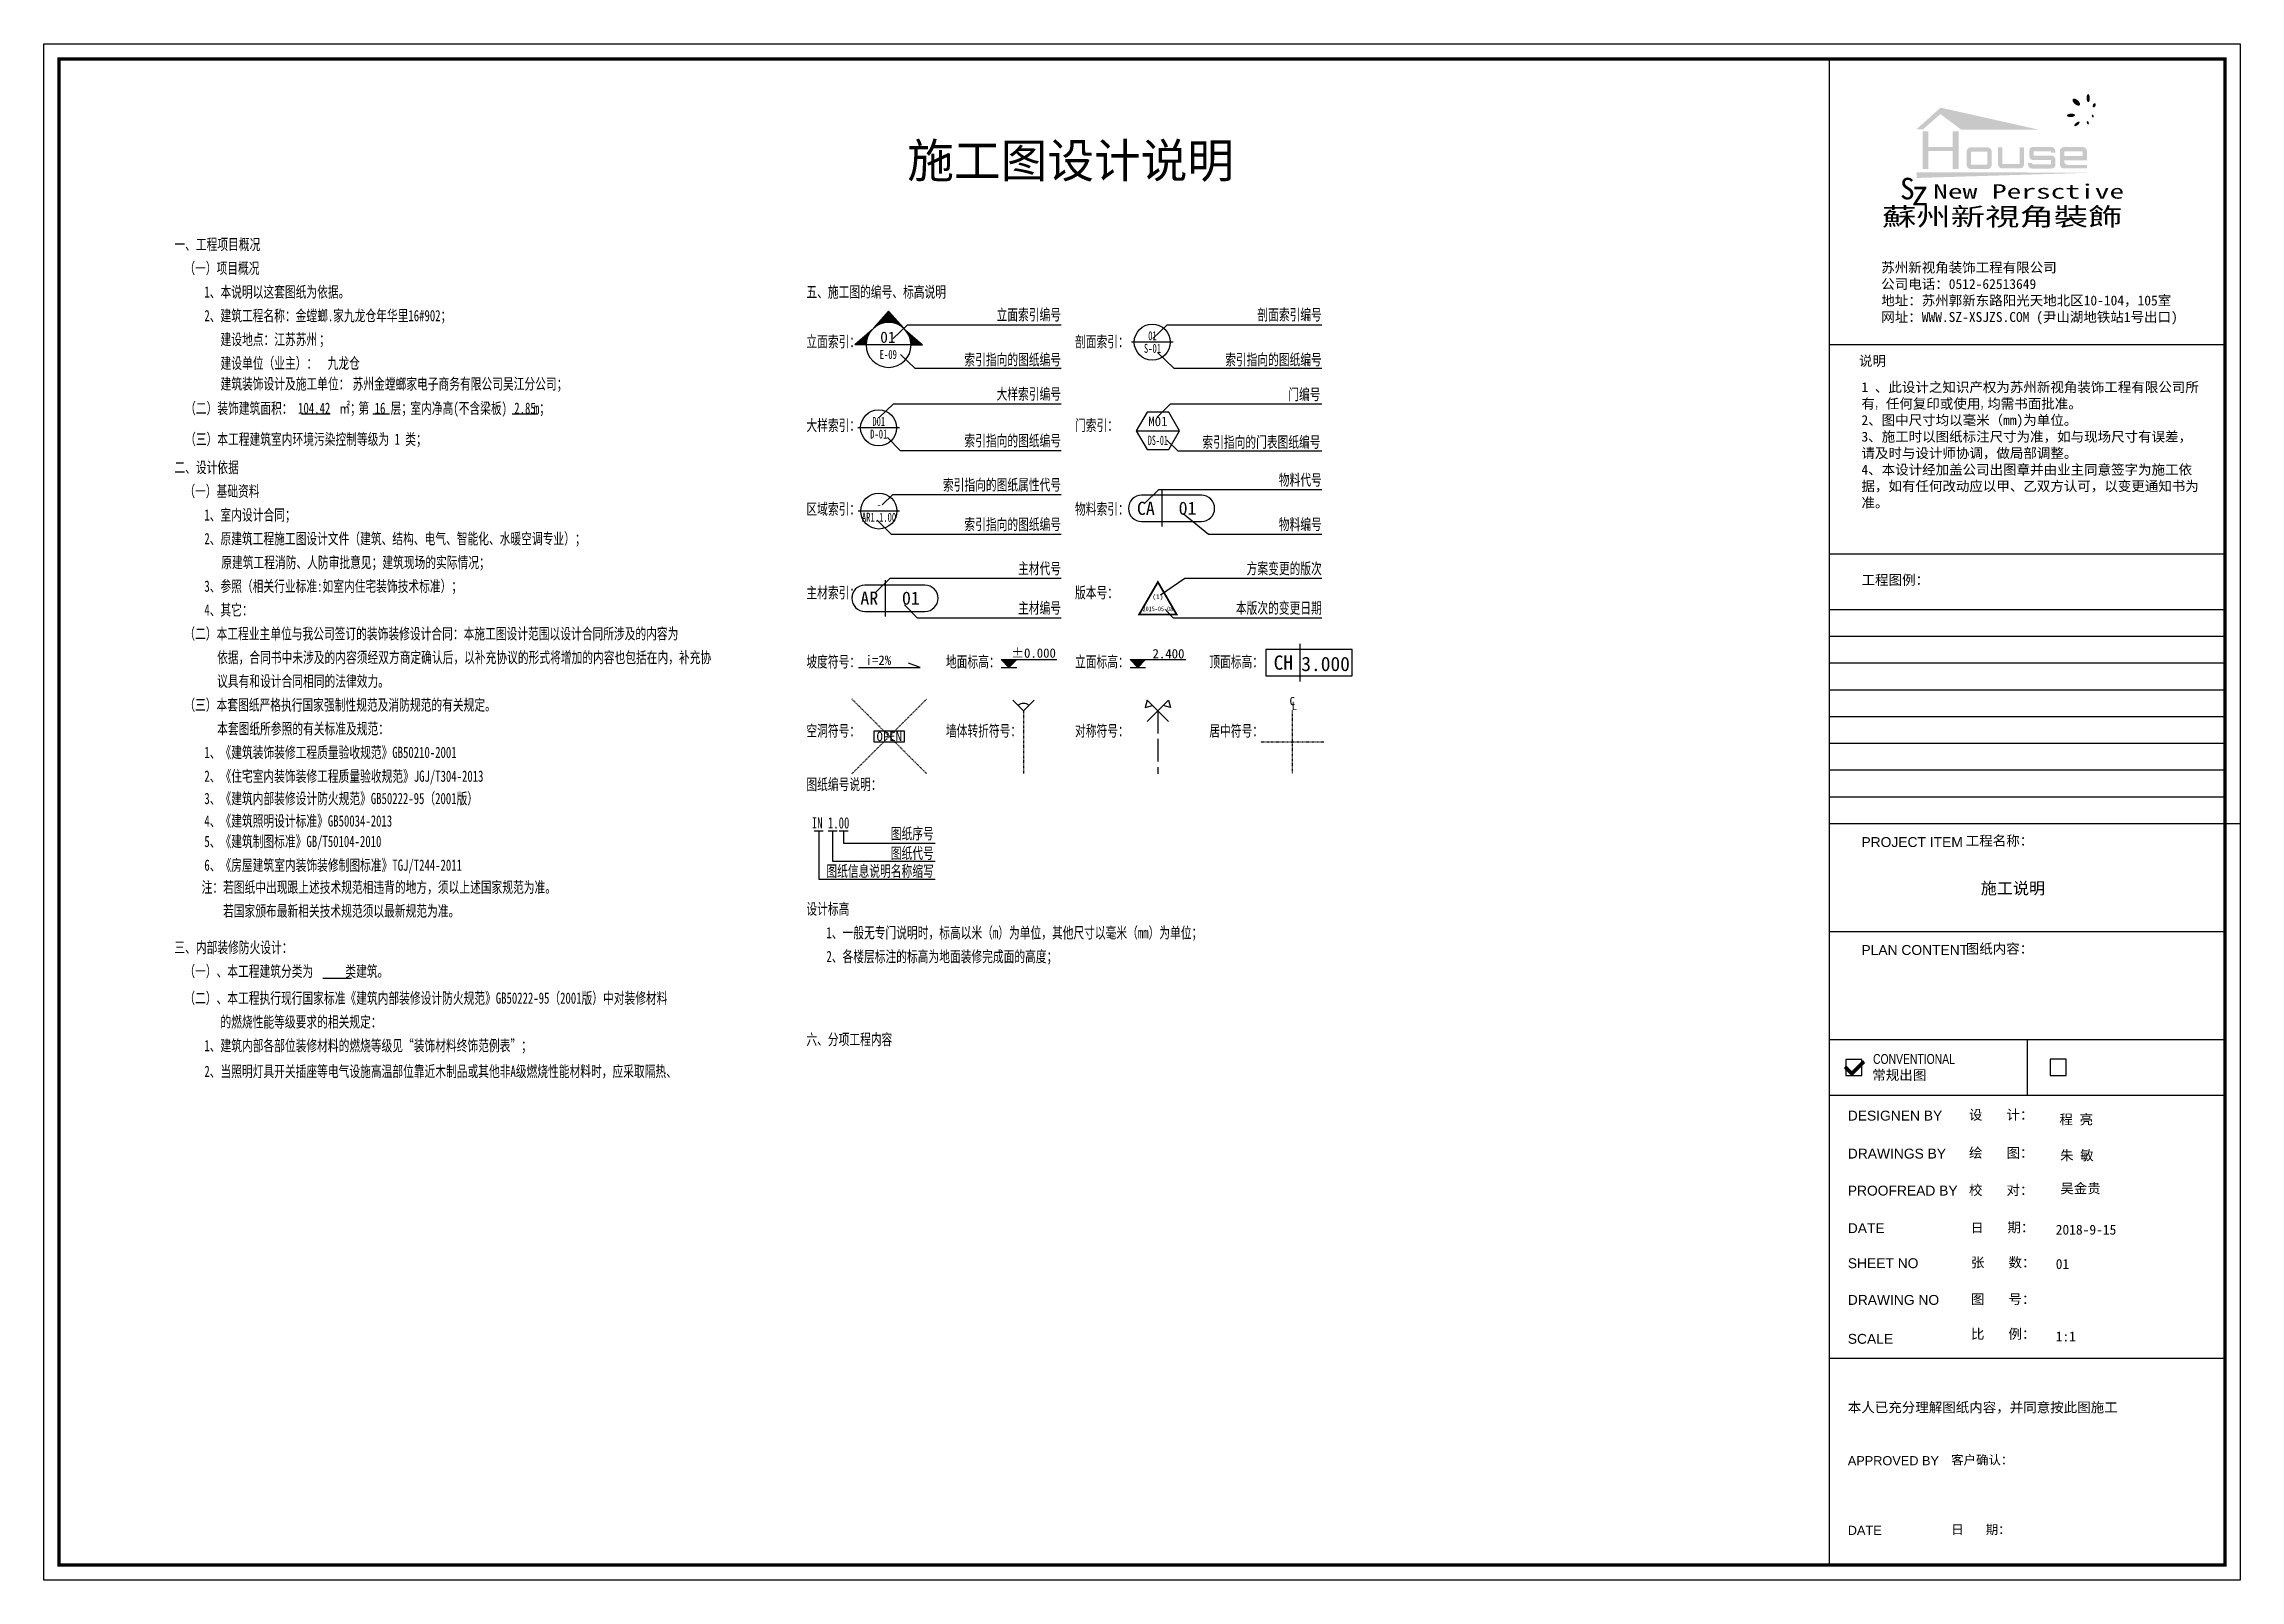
# Paper-space layout '平面系统图' of a CAD drawing. Header units: millimetres. Extents: x 29439 to 69227, y 7148 to 13316.
# Drawn here: x 30054.2 to 30464.2, y 7172.2 to 7459 of the extents above; entities that cross this region are included whole.
import ezdxf
from ezdxf.enums import TextEntityAlignment as Align

# ---------------------------------------------------------------- set-up
doc = ezdxf.new("R2010")
doc.units = ezdxf.units.MM
doc.header["$MEASUREMENT"] = 0
doc.linetypes.add('ACAD_ISO02W100', pattern=[15, 12, -3])
doc.linetypes.add('CENTER', pattern=[2, 1.25, -0.25, 0.25, -0.25])
for name, color, linetype in [('I-130平面固定家具', 150, 'Continuous'), ('IBS-引线', 50, 'Continuous'), ('ISH-引线', 50, 'Continuous'), ('ISH-文本标注(25)', 40, 'Continuous'), ('ISH-文本标注(50)', 51, 'Continuous'), ('LOGO', 8, 'Continuous'), ('W-Word(文字及尺寸标注)', 33, 'Continuous'), ('W-图框', 251, 'Continuous'), ('顶面', 51, 'Continuous')]:
    doc.layers.add(name, color=color, linetype=linetype)
doc.styles.add('BLIP', font='ARCHSTYL.SHX', dxfattribs={"width": 0.75, "height": 12})
doc.styles.add('chinese', font='simhei.ttf')
doc.styles.add('NAME-1', font='simhei.ttf')
doc.styles.add('Name-w', font='simhei.ttf', dxfattribs={"height": 1})
doc.styles.add('OPT', font='')
doc.styles.get("Standard").update_dxf_attribs({"font": 'simplex.shx', "bigfont": 'gbcbig.shx'})
doc.styles.add('WORD-2', font='simhei.ttf')
doc.styles.get('OPT').set_extended_font_data('NSimSun')

psp = doc.layouts.new('平面系统图')

# ---------------------------------------------------------------- texts
at = {"color": 2, "style": 'NAME-1'}
for s, p in [('C', (30287.29, 7336.32)), ('L', (30287.67, 7335.42))]:
    psp.add_text(s, height=1.54, dxfattribs=at).set_placement(p, align=Align.MIDDLE_CENTER)
at = {"insert": (30390.99, 7205.4), "char_height": 1.8469, "width": 54.4118, "attachment_point": 1}
psp.add_mtext('{\\fSimHei|b0|i0|c134|p49;本人已充分理解图纸内容，并同意按此图施工}', dxfattribs=at)
at = {"layer": 'ISH-文本标注(25)', "ltscale": 0.01, "style": 'WORD-2', "width": 0.7}
for s, p in [('一、工程项目概况', (30078.58, 7420.53)), ('（一）项目概况', (30080.44, 7416.09)), ('1、本说明以这套图纸为依据。', (30084.18, 7411.66)), ('五、施工图的编号、标高说明', (30196.57, 7411.66)), ('2、建筑工程名称：金螳螂.家九龙仓年华里16#902；', (30084.18, 7407.23)), ('建设地点：江苏苏州', (30087.2, 7402.79)), ('立面索引：', (30196.57, 7402.38)), ('剖面索引：', (30246.72, 7402.38)), ('建设单位（业主）：', (30087.2, 7398.36)), ('九龙仓', (30107.19, 7398.36)), ('建筑装饰设计及施工单位：', (30087.2, 7394.5)), ('（二）装饰建筑面积：', (30080.58, 7389.94)), ('㎡；', (30109.37, 7389.95)), ('第    层；', (30112.94, 7389.95)), ('室内净高(不含梁板)     m；', (30122.64, 7389.95)), ('104.42', (30101.68, 7389.95)), ('16', (30115.98, 7389.95)), ('2.85', (30142.04, 7389.95)), ('大样索引：', (30196.57, 7386.76)), ('门索引：', (30246.72, 7386.76)), ('（三）本工程建筑室内环境污染控制等级为 1 类；', (30080.58, 7384.17)), ('二、设计依据', (30078.58, 7378.9)), ('（一）基础资料', (30080.44, 7374.46)), ('1、室内设计合同；', (30084.18, 7370.03)), ('区域索引：', (30196.57, 7371.14)), ('物料索引：', (30246.72, 7371.14)), ('2、原建筑工程施工图设计文件（建筑、结构、电气、智能化、水暖空调专业）；', (30084.18, 7365.6)), ('原建筑工程消防、人防审批意见；建筑现场的实际情况；', (30087.33, 7361.16)), ('3、参照（相关行业标准:如室内住宅装饰技术标准）；', (30084.18, 7356.73)), ('主材索引：', (30196.57, 7355.52)), ('版本号：', (30246.72, 7355.52)), ('4、其它：', (30084.18, 7352.3)), ('（二）本工程业主单位与我公司签订的装饰装修设计合同：本施工图设计范围以设计合同所涉及的内容为', (30080.44, 7347.86)), ('依据，合同书中未涉及的内容须经双方商定确认后，以补充协议的形式将增加的内容也包括在内，补充协', (30086.56, 7343.43)), ('坡度符号：', (30196.57, 7342.62)), ('地面标高：', (30222.62, 7342.62)), ('立面标高：', (30246.72, 7342.62)), ('顶面标高：', (30271.79, 7342.62)), ('议具有和设计合同相同的法律效力。', (30086.56, 7339)), ('（三）本套图纸严格执行国家强制性规范及消防规范的有关规定。', (30080.44, 7334.56)), ('本套图纸所参照的有关标准及规范：', (30086.56, 7330.13)), ('空洞符号：', (30196.57, 7329.73)), ('墙体转折符号：', (30222.62, 7329.73)), ('对称符号：', (30246.72, 7329.73)), ('居中符号：', (30271.79, 7329.73)), ('1、《建筑装饰装修工程质量验收规范》GB50210-2001', (30084.18, 7325.7)), ('2、《住宅室内装饰装修工程质量验收规范》JGJ/T304-2013', (30084.18, 7321.26)), ('3、《建筑内部装修设计防火规范》GB50222-95（2001版）', (30084.18, 7317.09)), ('图纸编号说明：', (30196.57, 7319.73)), ('4、《建筑照明设计标准》GB50034-2013', (30084.18, 7312.9)), ('IN 1.00', (30197.59, 7312.54)), ('5、《建筑制图标准》GB/T50104-2010', (30084.18, 7309.08)), ('6、《房屋建筑室内装饰装修制图标准》TGJ/T244-2011', (30084.18, 7304.65)), ('注：若图纸中出现跟上述技术规范相违背的地方，须以上述国家规范为准。', (30083.66, 7300.53)), ('    若国家颁布最新相关技术规范须以最新规范为准。', (30083.66, 7296.1)), ('设计标高', (30196.57, 7296.47)), ('1、一般无专门说明时，标高以米（m）为单位，其他尺寸以毫米（mm）为单位；', (30200.31, 7292.04)), ('三、内部装修防火设计：', (30078.58, 7289.29)), ('2、各楼层标注的标高为地面装修完成面的高度；', (30200.31, 7287.6)), ('（一）、本工程建筑分类为      类建筑。', (30080.44, 7284.85)), ('（二）、本工程执行现行国家标准《建筑内部装修设计防火规范》GB50222-95（2001版）中对装修材料', (30080.44, 7279.83)), ('   的燃烧性能等级要求的相关规定：', (30084.18, 7275.4)), ('六、分项工程内容', (30196.57, 7272.12)), ('1、建筑内部各部位装修材料的燃烧等级见“装饰材料终饰范例表”；', (30084.18, 7270.97)), ('2、当照明灯具开关插座等电气设施高温部位靠近木制品或其他非A级燃烧性能材料时，应采取隔热、', (30084.18, 7266.16))]:
    psp.add_text(s, height=2.1, dxfattribs=at).set_placement(p)
for s, p in [('      立面索引编号', (30244.11, 7407.4)), ('  剖面索引编号', (30292.79, 7407.4)), ('索引指向的图纸编号', (30244.11, 7399.02)), ('索引指向的图纸编号', (30292.79, 7399.02)), ('大样索引编号', (30244.11, 7392.61)), ('门编号', (30292.55, 7392.53)), ('索引指向的图纸编号', (30244.11, 7383.89)), ('索引指向的门表图纸编号', (30292.55, 7383.63)), ('索引指向的图纸属性代号', (30244.11, 7375.65)), ('物料代号', (30292.79, 7376.58)), ('索引指向的图纸编号', (30244.11, 7368.27)), ('物料编号', (30292.79, 7368.27)), ('主材代号', (30244.11, 7360.03)), ('方案变更的版次', (30292.79, 7360.03)), ('主材编号', (30244.11, 7352.66)), ('本版次的变更日期', (30292.79, 7352.66)), ('图纸序号', (30220.35, 7310.53)), ('图纸代号', (30220.35, 7306.88)), ('图纸信息说明名称缩写', (30220.35, 7303.54))]:
    psp.add_text(s, height=2.1, dxfattribs=at).set_placement(p, align=Align.RIGHT)
for s, p in [('            ；', (30093.6, 7403.84, 0.13)), ('苏州金螳螂家电子商务有限公司吴江分公司；', (30111.85, 7395.55))]:
    psp.add_text(s, height=2.1, dxfattribs=at).set_placement(p, align=Align.MIDDLE_LEFT)
at = {"layer": 'ISH-文本标注(50)', "lineweight": 0, "style": 'WORD-2'}
psp.add_text('施工图设计说明', height=6.391, dxfattribs=at).set_placement((30215.4, 7434.03))
at = {"layer": 'LOGO', "attachment_point": 1, "style": 'chinese'}
for s, insert, char_height, width in [('{\\C0;苏州新视角装饰工程有限公司\\P公司电话：0512-62513649\\P地址：苏州郭新东路阳光天地北区10-104，105室\\P网址：WWW.SZ-XSJZS.COM (尹山湖地铁站1号出口)\\P           }', (30397.24, 7418.19), 1.8469, 57.6318), ('{\\C0;说明}', (30393.08, 7400.76), 1.847, 63.0408), ('{\\fSimHei|b0|i0|c134|p49;\\C0;1 、此设计之知识产权为苏州新视角装饰工程有限公司所有\\W0.5;， \\W1;任何复印或使用\\W0.5;，\\W1;均需书面批准。\\P2、图中尺寸均以毫米（mm)为单位。\\P3、施工时以图纸标注尺寸为准，如与现场尺寸有误差，请及时与设计师协调，做局部调整。\\P4、本设计经加盖公司出图章并由业主同意签字为施工依据，如有任何改动应以甲、乙双方认可，以变更通知书为准。}', (30393.54, 7395.85), 1.8469, 63.0408), ('{\\C0;工程图例：}', (30393.56, 7359.87), 1.8469, 37.9265), ('{\\fArial|b0|i0|c0|p34;\\C0;PROJECT ITEM}', (30393.54, 7310.93), 1.8469, 37.9265), ('{\\fArial|b0|i0|c0|p34;\\C0;PLAN CONTENT}', (30393.54, 7290.78), 1.8469, 37.9265), ('{\\C0;图纸内容：}', (30413.01, 7291.02), 1.8469, 37.9265), ('{\\C0;常规出图}', (30395.57, 7267.45), 1.847, 15.5502)]:
    psp.add_mtext(s, dxfattribs=dict(at, insert=insert, char_height=char_height, width=width))
at = {"layer": 'LOGO', "color": 0, "attachment_point": 1, "style": 'chinese'}
for s, insert, char_height, width in [('工程名称：', (30413.01, 7311.18), 1.847, 37.9265), ('{\\fArial|b0|i0|c0|p34;\\W0.75;CONVENTIONAL}', (30395.71, 7270.43), 1.8469, 15.5502), ('{\\fArial|b0|i0|c0|p34;DESIGNEN BY}', (30390.99, 7259.86), 1.8469, 32.163), ('设   {\\fArial|b0|i0|c0|p32; }计：', (30413.61, 7260.02), 1.8469, 24.2699), ('\\A1;程 亮', (30430.49, 7259.15), 1.847, 11.1797), ('绘  {\\fArial|b0|i0|c0|p32; } 图：', (30413.61, 7252.92), 1.8469, 24.2699), ('{\\fArial|b0|i0|c0|p34;DRAWINGS BY}', (30390.99, 7252.77), 1.8469, 32.163), ('\\A1;朱 敏', (30430.61, 7252.45), 1.847, 11.1797), ('{\\fArial|b0|i0|c0|p34;PROOFREAD BY}', (30390.99, 7245.86), 1.8469, 32.163), ('校   {\\fArial|b0|i0|c0|p32; }对：', (30413.61, 7245.96), 1.8469, 24.2699), ('\\A1;吴金贵', (30430.67, 7246.28), 1.847, 11.1797), ('{\\fArial|b0|i0|c0|p34;DATE}', (30390.99, 7238.85), 1.8469, 32.163), ('日{\\H1.086x;   \\fArial|b0|i0|c0|p32; \\fSimHei|b0|i0|c134|p2;期：}', (30413.98, 7239), 1.7, 24.2699), ('\\A1;2018-9-15', (30429.81, 7238.57), 1.8469, 11.1797), ('张   {\\fArial|b0|i0|c0|p32; }数：', (30413.98, 7232.46), 1.8469, 24.2699), ('{\\fArial|b0|i0|c0|p34;SHEET NO}', (30390.99, 7232.31), 1.8469, 32.163), ('\\A1;01', (30429.81, 7232.17), 1.847, 11.1797), ('{\\fArial|b0|i0|c0|p34;DRAWING NO}', (30390.99, 7225.46), 1.8469, 32.163), ('图   {\\fArial|b0|i0|c0|p32; }号：', (30413.98, 7225.61), 1.8469, 24.2699), ('{\\fArial|b0|i0|c0|p34;SCALE}', (30390.99, 7218.19), 1.8469, 32.163), ('比 {\\fArial|b0|i0|c0|p32; }  例：', (30413.98, 7219.11), 1.8469, 24.2699), ('\\A1;1:1', (30429.81, 7218.64), 1.847, 11.1797), ('客户确认：', (30410.29, 7195.52), 1.7, 37.9265), ('{\\fArial|b0|i0|c0|p34;APPROVED BY}', (30390.99, 7195.37), 1.7, 32.163), ('{\\fArial|b0|i0|c0|p34;DATE}', (30390.99, 7182.37), 1.7, 32.163), ('日   {\\fArial|b0|i0|c0|p32; }期：', (30410.29, 7182.52), 1.7, 37.9265)]:
    psp.add_mtext(s, dxfattribs=dict(at, insert=insert, char_height=char_height, width=width))
at = {"layer": 'W-图框', "color": 35, "lineweight": 0, "style": 'NAME-1'}
psp.add_attdef('施工说明', text='目录（一）', height=2.2, dxfattribs=at).set_placement((30421.82, 7301.42), align=Align.MIDDLE)

# ---------------------------------------------------------------- blocks, each defined once
blk = doc.blocks.new('立面标高11')
at = {"ltscale": 0.5}
h = blk.add_hatch(color=2, dxfattribs=at)
h.dxf.hatch_style = 1
h.paths.add_polyline_path([(2.08, 2.08), (-2.08, 2.08), (0, 0)])
at = {"color": 2}
for p, q in [((0, 0), (-2.08, 2.08)), ((-2.08, 2.08), (12.78, 2.08)), ((-2.08, 0), (2.08, 0)), ((0, 0), (2.08, 2.08))]:
    blk.add_line(p, q, dxfattribs=at)
at = {"color": 2, "ltscale": 20, "style": 'NAME-1'}
blk.add_attdef('2.400', text='', height=2.5, dxfattribs=at).set_placement((12.42, 2.39), align=Align.RIGHT)
blk = doc.blocks.new('地面标高')
at = {"ltscale": 0.5}
h = blk.add_hatch(color=2, dxfattribs=at)
h.dxf.hatch_style = 1
h.paths.add_polyline_path([(2.08, 2.08), (-2.08, 2.08), (0, 0)])
at = {"color": 2}
for p, q in [((0, 0), (-2.08, 2.08)), ((-2.08, 2.08), (12.78, 2.08)), ((-2.08, 0), (2.08, 0)), ((0, 0), (2.08, 2.08))]:
    blk.add_line(p, q, dxfattribs=at)
at = {"color": 2, "ltscale": 20, "style": 'NAME-1'}
blk.add_attdef('±0.000', text='', height=2.5, dxfattribs=at).set_placement((12.53, 2.57), align=Align.RIGHT)
blk = doc.blocks.new('空洞符号')
at = {"layer": 'W-Word(文字及尺寸标注)', "color": 4}
blk.add_lwpolyline([(0, 1.5), (8, 1.5), (8, -1.5), (0, -1.5)], close=True, dxfattribs=at)
at = {"layer": 'W-Word(文字及尺寸标注)', "style": 'Name-w'}
blk.add_attdef('OPEN', text='', height=2.5, dxfattribs=at).set_placement((4, 0), align=Align.MIDDLE)
blk = doc.blocks.new('*U206')
at = {"color": 2, "linetype": 'ACAD_ISO02W100', "ltscale": 0.5}
blk.add_line((0, 0), (0, -16.82), dxfattribs=at)
at = {"color": 2}
for points in [[(2.83, -2.83), (-2.83, 2.83), (-3.35, 0.9), (-1.41, 1.41)], [(-2.83, -2.83), (2.83, 2.83), (3.35, 0.9), (1.41, 1.41)]]:
    blk.add_lwpolyline(points, dxfattribs=at)
blk = doc.blocks.new('*U211')
at = {"linetype": 'ACAD_ISO02W100', "ltscale": 0.005}
blk.add_line((0, 0), (0, -16.82), dxfattribs=at)
at = {"color": 2}
blk.add_lwpolyline([(-2.83, 2.83), (0, 0), (2.83, 2.83)], dxfattribs=at)
blk.add_arc((0, 0), 2, 45, 135, dxfattribs=at)
blk = doc.blocks.new('版本号')
at = {"color": 4, "const_width": 1}
blk.add_lwpolyline([(-10, 17.3), (0, 0), (-20, 0)], close=True, dxfattribs=at)
at = {"color": 2, "style": 'NAME-1', "width": 0.8}
blk.add_attdef('2012-05-08', text='', height=2.5, dxfattribs=at).set_placement((-10, 3), align=Align.MIDDLE)
at = {"color": 2, "style": 'NAME-1'}
blk.add_attdef('(1)', text='', height=2.5, dxfattribs=at).set_placement((-10, 9.3), align=Align.MIDDLE)
blk = doc.blocks.new('坡度符号')
at = {"layer": 'W-Word(文字及尺寸标注)'}
blk.add_lwpolyline([(0, 0), (16.43, 0), (13.34, 1.11)], dxfattribs=at)
at = {"layer": 'W-Word(文字及尺寸标注)', "ltscale": 20, "style": 'Name-w'}
blk.add_attdef('I=2%', text='', height=2.5, dxfattribs=at).set_placement((5.3, 1.97), align=Align.MIDDLE)
blk = doc.blocks.new('FF-REF')
at = {"color": 160}
for p, q in [((19.5, 3.5), (3.5, 3.5)), ((3.5, -3.5), (19.5, -3.5))]:
    blk.add_line(p, q, dxfattribs=at)
blk.add_line((9, -4.83), (9, 4.83))
for centre, start, end in [((3.5, 0), 90, 270), ((19.5, 0), 270, 90)]:
    blk.add_arc(centre, 3.5, start, end, dxfattribs=at)
at = {"style": 'BLIP', "width": 0.8, "flags": 4}
for p in [(-0.96, -3.15), (-0.87, -7.58)]:
    blk.add_attdef('ITEM', text='', height=3.5, dxfattribs=at).set_placement(p, align=Align.BOTTOM_RIGHT)
for tag, p in [('ITEM', (4.65, 0.01)), ('NUM', (15.76, 0.01)), ('ITEM', (10.99, -7.13)), ('ITEM', (10.99, -11.56))]:
    blk.add_attdef(tag, text='', height=3.5, dxfattribs=at).set_placement(p, align=Align.MIDDLE)
for p in [(23.56, -3.15), (23.74, -7.49)]:
    blk.add_attdef('ITEM', text='', height=3.5, dxfattribs=at).set_placement(p, align=Align.BOTTOM_LEFT)
blk = doc.blocks.new('frr')
blk.add_line((1283.56, 741), (1283.56, 730.95))
at = {"color": 160}
blk.add_lwpolyline([(1297.56, 739.48), (1274.56, 739.48), (1274.56, 732.48), (1297.56, 732.48)], close=True, dxfattribs=at)
at = {"style": 'BLIP', "width": 0.6, "flags": 4}
for tag, p in [('GYP', (1279.18, 735.98)), ('----', (1290.45, 735.59))]:
    blk.add_attdef(tag, text='', height=3.81, dxfattribs=at).set_placement(p, align=Align.MIDDLE)
blk = doc.blocks.new('门表索引')
blk.add_line((0, 0), (11.55, 0))
at = {"color": 4}
blk.add_lwpolyline([(2.89, 5), (0, 0), (2.89, -5), (8.66, -5), (11.55, 0), (8.66, 5)], close=True, dxfattribs=at)
at = {"layer": 'W-Word(文字及尺寸标注)', "ltscale": 20, "style": 'Name-w', "width": 0.6}
for tag, p in [('DR1024', (5.77, 2.5)), ('DT-101', (5.77, -2.5))]:
    blk.add_attdef(tag, text='', height=2.5, dxfattribs=at).set_placement(p, align=Align.MIDDLE)
blk = doc.blocks.new('ELEV-top')
at = {"color": 160}
for p, q in [((-3.37, 3.69), (0, 7.52)), ((0, 5), (0, 7.52)), ((3.37, 3.69), (0, 7.52)), ((0, 5), (0, 7.52)), ((-3.69, 3.37), (-7.52, 0)), ((-5, 0), (-7.52, 0)), ((-5, 0), (-7.52, 0)), ((3.69, 3.37), (7.52, 0)), ((5, 0), (7.52, 0)), ((5, 0), (7.52, 0))]:
    blk.add_line(p, q, dxfattribs=at)
at = {"color": 0}
blk.add_line((5, 0), (-5, 0), dxfattribs=at)
at = {"color": 160}
for start, end in [(0, 180), (180, 0)]:
    blk.add_arc((0, 0), 5, start, end, dxfattribs=at)
for points in [[(-2.9, 4.22), (0, 7.52), (-1.52, 4.89), (0, 5.12)], [(2.9, 4.22), (0, 7.52), (1.52, 4.89), (0, 5.12)], [(-4.22, 2.9), (-7.52, 0), (-4.89, 1.52), (-5.12, 0)], [(4.22, 2.9), (7.52, 0), (4.89, 1.52), (5.12, 0)]]:
    blk.add_solid(points, dxfattribs=at)
at = {"style": 'BLIP', "width": 0.75, "flags": 4}
blk.add_attdef('??', text='', height=2.67, dxfattribs=at).set_placement((0, 9.71), align=Align.MIDDLE)
at = {"color": 0, "style": 'BLIP', "width": 0.75, "flags": 4}
for tag, height, p in [('ELEV', 2.5, (-0.16, 1.69)), ('SHEET', 2, (-0.07, -2.12))]:
    blk.add_attdef(tag, text='', height=height, dxfattribs=at).set_placement(p, align=Align.MIDDLE)
blk = doc.blocks.new('1.1')
at = {"color": 51}
blk.add_line((9732.22, 821.74), (9721.16, 821.74), dxfattribs=at)
at = {"color": 160}
blk.add_circle((9726.69, 821.74), 4.8, dxfattribs=at)
at = {"layer": 'IBS-引线', "style": 'OPT'}
for tag, width, p in [('DT1.00', 0.6, (9726.74, 818.88)), ('1', 0.7, (9726.74, 822.25))]:
    blk.add_attdef(tag, text='', height=2.4, dxfattribs=dict(at, width=width)).set_placement(p, align=Align.CENTER)
blk = doc.blocks.new('bbbb')
for color, points in [(38, [(72414, -121539), (72144, -121782), (72216, -121782), (72412, -121611), (72643, -121784), (73507, -121784)]), (20, [(72616, -121802), (72548, -121802), (72548, -121978), (72276, -121978), (72276, -121802), (72216, -121802), (72216, -122222), (72276, -122222), (72276, -122022), (72548, -122022), (72548, -122222), (72616, -122222)]), (114, [(74106, -122262), (72147, -122257), (72147, -122321)])]:
    blk.add_hatch(color=color).paths.add_polyline_path(points)
h = blk.add_hatch(color=1)
edge = h.paths.add_edge_path()
edge.add_ellipse((73864, -121625), major_axis=(-45.6, -2.3), ratio=0.419987, start_angle=0, end_angle=360)
h = blk.add_hatch(color=1)
edge = h.paths.add_edge_path()
edge.add_ellipse((73923, -121478), major_axis=(-38, 35.5), ratio=0.503212, start_angle=0, end_angle=360)
h = blk.add_hatch(color=1)
edge = h.paths.add_edge_path()
edge.add_ellipse((74055, -121433), major_axis=(-0.8, 44.9), ratio=0.407482, start_angle=0, end_angle=360)
h = blk.add_hatch(color=1)
edge = h.paths.add_edge_path()
edge.add_ellipse((74122, -121513), major_axis=(-11.7, -22.2), ratio=0.596944, start_angle=0, end_angle=360)
h = blk.add_hatch(color=1)
edge = h.paths.add_edge_path()
edge.add_ellipse((73930, -121720), major_axis=(-28.3, -23), ratio=0.40145, start_angle=0, end_angle=360)
h = blk.add_hatch(color=1)
edge = h.paths.add_edge_path()
edge.add_ellipse((74051, -121707), major_axis=(5.7, -19), ratio=0.572211, start_angle=0, end_angle=360)
h = blk.add_hatch(color=1)
edge = h.paths.add_edge_path()
edge.add_ellipse((74106, -121633), major_axis=(6.3, -15.5), ratio=0.631774, start_angle=0, end_angle=360)
h = blk.add_hatch(color=250)
h.paths.add_polyline_path([(73788, -122026), (73992, -122026), (73992, -122076), (73788, -122076), (73788, -122124), (74040, -122124), (74040, -122022, 0.414214), (73996, -121978), (73784, -121978, 0.414214), (73740, -122022), (73740, -122171, 0.414214), (73784, -122215), (74040, -122215), (74040, -122176), (73832, -122176, -0.414214), (73788, -122132)])
h.paths.add_polyline_path([(73643, -122122), (73643, -122168), (73435, -122168), (73435, -122155), (73387, -122155), (73387, -122172, 0.414214), (73431, -122216), (73647, -122216, 0.414214), (73691, -122172), (73691, -122118, 0.414214), (73647, -122074), (73448, -122074), (73448, -122024), (73640, -122024), (73640, -122040), (73688, -122040), (73688, -122020, 0.414214), (73644, -121976), (73444, -121976, 0.414214), (73400, -122020), (73400, -122078, 0.414214), (73444, -122122)])
h.paths.add_polyline_path([(73293, -122166), (73101, -122166), (73101, -121982), (73053, -121982), (73053, -122170, 0.414214), (73097, -122214), (73297, -122214, 0.414214), (73341, -122170), (73341, -121982), (73293, -121982)])
h.paths.add_polyline_path([(72981, -122025, 0.414214), (72937, -121981), (72749, -121981, 0.414214), (72705, -122025), (72705, -122177, 0.414214), (72749, -122221), (72937, -122221, 0.414214), (72981, -122177)])
h.paths.add_polyline_path([(72933, -122173), (72753, -122173), (72753, -122029), (72933, -122029)], flags=16)
at = {"attachment_point": 1}
for s, width, insert, char_height in [('{\\fKaiTi|b1|i0|c0|p49;\\C20;S}', 212.84, (71963, -122319), 240), ('{\\fKaiTi|b1|i0|c134|p49;\\C20;z}', 212.84, (72088, -122346), 280), ('{\\fSimSun|b1|i0|c134|p34;\\W1.5;\\C1;New Persctive}', 3105.08, (72332, -122391), 160), ('{\\fSimHei|b1|i0|c134|p49;\\W1.4;\\C250;蘇州新視角裝飾}', 3678.6, (71763, -122651), 200)]:
    blk.add_mtext_dynamic_manual_height_columns(s, width=width, gutter_width=12.5, heights=[0], dxfattribs=dict(at, insert=insert, char_height=char_height))

# ---------------------------------------------------------------- hatches: boundary and pattern name
at = {"layer": 'LOGO', "ltscale": 90}
psp.add_hatch(color=256, dxfattribs=at).paths.add_polyline_path([(30394.12, 7268.82), (30393.79, 7269.15), (30391.74, 7267.09), (30390.69, 7268.14), (30390.36, 7267.81), (30391.74, 7266.43)])

# ---------------------------------------------------------------- linework, layer by layer
at = {"color": 1, "linetype": 'CENTER', "ltscale": 0.01}
for p, q in [((30205.05, 7322.73), (30219.05, 7336.73)), ((30205.05, 7336.73), (30219.05, 7322.73))]:
    psp.add_line(p, q, dxfattribs=at)
at = {"color": 251, "linetype": 'CENTER', "ltscale": 0.01}
for p, q in [((30287.26, 7334.54), (30287.26, 7322.73)), ((30293.17, 7328.63), (30281.36, 7328.63))]:
    psp.add_line(p, q, dxfattribs=at)
at = {"layer": 'ISH-文本标注(25)', "ltscale": 0.01}
for p, q in [((30224.24, 7398.46), (30244.11, 7398.46)), ((30272.92, 7398.46), (30292.79, 7398.46)), ((30102.3, 7389.95), (30107.65, 7389.95)), ((30115.6, 7389.95), (30118.71, 7389.95)), ((30141.65, 7389.95), (30146.42, 7389.95)), ((30258.21, 7386.76), (30266.17, 7386.76)), ((30198.02, 7312.11), (30199.72, 7312.11)), ((30200.61, 7312.11), (30202.31, 7312.11)), ((30202.67, 7312.11), (30204.37, 7312.11)), ((30106.3, 7284.58), (30111.65, 7284.58))]:
    psp.add_line(p, q, dxfattribs=at)
for points in [[(30212.78, 7404.02), (30215.47, 7406.59), (30244.11, 7406.59)], [(30261.22, 7404.02), (30263.91, 7406.59), (30292.79, 7406.59)], [(30214.11, 7401.04), (30216.8, 7398.46), (30244.11, 7398.46)], [(30262.18, 7401.34), (30265.18, 7398.46), (30292.79, 7398.46)], [(30210.17, 7389.26), (30212.86, 7391.84), (30244.11, 7391.84)], [(30262.06, 7389.32), (30264.57, 7391.84), (30292.79, 7391.84)], [(30211.74, 7385.52), (30214.1, 7383.13), (30244.11, 7383.13)], [(30263.88, 7385.03), (30265.9, 7383.02), (30292.79, 7383.02)], [(30210.69, 7372.96), (30212.69, 7374.88), (30244.11, 7374.88)], [(30259.67, 7373.23), (30262.36, 7375.81), (30292.79, 7375.81)], [(30209.79, 7370.12), (30212.37, 7367.51), (30244.11, 7367.51)], [(30266.88, 7371.33), (30271.61, 7367.51), (30292.79, 7367.51)], [(30209.53, 7356.68), (30212.22, 7359.26), (30244.11, 7359.26)], [(30262.69, 7356.13), (30267.24, 7359.26), (30292.79, 7359.26)], [(30214.9, 7354.31), (30217.28, 7351.89), (30244.11, 7351.89)], [(30263.67, 7353.27), (30265.02, 7351.89), (30292.79, 7351.89)], [(30198.87, 7312.11), (30198.87, 7303.11), (30220.63, 7303.11)], [(30201.46, 7312.11), (30201.46, 7306.45), (30220.63, 7306.45)], [(30203.52, 7312.11), (30203.52, 7309.78), (30220.63, 7309.78)]]:
    psp.add_lwpolyline(points, dxfattribs=at)
at = {"layer": 'LOGO'}
for p, q in [((30387.54, 7456.13), (30387.54, 7175.04)), ((30387.54, 7402.9), (30461.42, 7402.9)), ((30387.54, 7363.83), (30461.42, 7363.83)), ((30387.54, 7353.45), (30461.42, 7353.45)), ((30387.54, 7348.45), (30461.42, 7348.45)), ((30387.54, 7343.45), (30461.42, 7343.45)), ((30387.54, 7338.45), (30461.42, 7338.45)), ((30387.54, 7333.45), (30461.42, 7333.45)), ((30387.54, 7328.46), (30461.42, 7328.46)), ((30387.54, 7323.46), (30461.42, 7323.46)), ((30387.54, 7318.46), (30461.42, 7318.46)), ((30387.54, 7313.46), (30464.22, 7313.46)), ((30387.54, 7293.3), (30461.42, 7293.3)), ((30387.54, 7273.14), (30461.42, 7273.14)), ((30424.48, 7273.14), (30424.48, 7262.77)), ((30387.54, 7262.77), (30461.42, 7262.77)), ((30387.54, 7213.65), (30461.42, 7213.65))]:
    psp.add_line(p, q, dxfattribs=at)
psp.add_lwpolyline([(30054.22, 7459), (30464.22, 7459), (30464.22, 7172.23), (30054.22, 7172.23)], close=True, dxfattribs=at)
at = {"layer": 'LOGO', "const_width": 0.6}
psp.add_lwpolyline([(30057.03, 7456.2), (30461.42, 7456.2), (30461.42, 7175.04), (30057.03, 7175.04), (30057.03, 7456.2), (30060.23, 7456.2)], dxfattribs=at)
at = {"layer": 'LOGO', "color": 0}
for points in [[(30390.63, 7266.42), (30393.63, 7266.42), (30393.63, 7269.42), (30390.63, 7269.42)], [(30428.77, 7266.45), (30431.77, 7266.45), (30431.77, 7269.45), (30428.77, 7269.45)]]:
    psp.add_lwpolyline(points, close=True, dxfattribs=at)
at = {"layer": 'LOGO', "color": 0, "ltscale": 90}
psp.add_lwpolyline([(30391.74, 7266.44), (30391.74, 7266.44), (30394.12, 7268.82), (30393.79, 7269.15), (30391.74, 7267.1), (30390.69, 7268.14), (30390.36, 7267.81), (30391.74, 7266.44), (30391.74, 7266.44)], dxfattribs=at)
at = {"layer": '顶面'}
psp.add_lwpolyline([(30057.03, 7456.2), (30461.42, 7456.2), (30461.42, 7175.04), (30057.03, 7175.04)], close=True, dxfattribs=at)

# ---------------------------------------------------------------- block references
for name, p, xscale, yscale, zscale, values in [('版本号', (30265.69, 7352.49), 0.35, 0.35, 0.35, {'(1)': '(1)', '2012-05-08': '2015-05-08'}), ('坡度符号', (30206.3, 7342.62), 0.7, 0.7, 0.7, {'I=2%': 'i=2%'}), ('地面标高', (30234.38, 7342.62), 0.7, 0.7, 0.7, {'±0.000': '±0.000'}), ('立面标高11', (30258.45, 7342.62), 0.7, 0.7, 0.7, {'2.400': '2.400'})]:
    psp.add_blockref(name, p, dxfattribs=dict(xscale=xscale, yscale=yscale, zscale=zscale)).add_auto_attribs(values)
at = {"color": 4, "linetype": 'ACAD_ISO02W100', "ltscale": 0.5, "xscale": 0.7, "yscale": 0.7, "zscale": 0.7}
psp.add_blockref('*U211', (30237.12, 7334.5), dxfattribs=at)
at = {"xscale": 0.7, "yscale": 0.7, "zscale": 0.7}
psp.add_blockref('*U206', (30262.19, 7334.5), dxfattribs=at)
ref = psp.add_blockref('空洞符号', (30209.25, 7329.73), dxfattribs=dict(xscale=0.7, yscale=0.7, zscale=0.7))
ref.add_attrib('OPEN', 'OPEN', dxfattribs={"color": 2, "height": 1.75, "style": 'NAME-1'}).set_placement((30212.05, 7329.73), align=Align.MIDDLE)
at = {"layer": 'I-130平面固定家具', "color": 0, "xscale": 0.01679034149994579, "yscale": 0.01679034149994579, "zscale": 0.01679034149994579}
psp.add_blockref('bbbb', (29192.46, 9487.79), dxfattribs=at)
at = {"layer": 'ISH-引线'}
ref = psp.add_blockref('ELEV-top', (30211.92, 7402.81), dxfattribs=dict(at, xscale=0.8400000000000318, yscale=0.8400000000000318, zscale=0.8400000000000318))
ref.add_attrib('ELEV', '01', dxfattribs={"layer": '0', "color": 0, "height": 2.1, "style": 'NAME-1', "flags": 4}).set_placement((30211.78, 7404.23), align=Align.MIDDLE)
ref.add_attrib('SHEET', 'E-09', dxfattribs={"layer": '0', "color": 0, "height": 1.68, "style": 'NAME-1', "width": 0.7, "flags": 4}).set_placement((30211.86, 7401.02), align=Align.MIDDLE)
ref = psp.add_blockref('1.1', (23452.46, 6828.12), dxfattribs=dict(at, xscale=0.7, yscale=0.7, zscale=0.7))
ref.add_attrib('DT1.00', 'S-01', dxfattribs={"layer": 'IBS-引线', "height": 1.68, "style": 'OPT', "width": 0.7}).set_placement((30261.18, 7401.33), align=Align.CENTER)
ref.add_attrib('1', '01', dxfattribs={"layer": 'IBS-引线', "height": 1.68, "style": 'OPT', "width": 0.7}).set_placement((30261.18, 7403.69), align=Align.CENTER)
ref = psp.add_blockref('1.1', (23401.37, 6812.13), dxfattribs=dict(at, xscale=0.7, yscale=0.7, zscale=0.7))
ref.add_attrib('DT1.00', 'D-01', dxfattribs={"layer": 'IBS-引线', "height": 1.68, "style": 'OPT', "width": 0.7}).set_placement((30210.08, 7385.34), align=Align.CENTER)
ref.add_attrib('1', 'D01', dxfattribs={"layer": 'IBS-引线', "height": 1.68, "style": 'OPT', "width": 0.7}).set_placement((30210.08, 7387.7), align=Align.CENTER)
ref = psp.add_blockref('门表索引', (30258.15, 7386.76), dxfattribs=dict(at, xscale=0.7, yscale=0.7, zscale=0.7))
ref.add_attrib('DT-101', 'DS-01', dxfattribs={"layer": '0', "color": 2, "ltscale": 20, "height": 1.75, "style": 'NAME-1', "width": 0.6}).set_placement((30262.19, 7385.01), align=Align.MIDDLE)
ref.add_attrib('DR1024', 'M01', dxfattribs={"layer": '0', "color": 2, "ltscale": 20, "height": 1.75, "style": 'NAME-1'}).set_placement((30262.19, 7388.51), align=Align.MIDDLE)
ref = psp.add_blockref('1.1', (23401.41, 6796.59), dxfattribs=dict(at, xscale=0.7, yscale=0.7, zscale=0.7))
ref.add_attrib('DT1.00', 'AR1.1.00', dxfattribs={"layer": 'IBS-引线', "height": 1.68, "style": 'OPT', "width": 0.7}).set_placement((30210.13, 7369.8), align=Align.CENTER)
ref.add_attrib('1', '-', dxfattribs={"layer": 'IBS-引线', "height": 1.68, "style": 'OPT', "width": 0.7}).set_placement((30210.13, 7372.16), align=Align.CENTER)
ref = psp.add_blockref('FF-REF', (30256.69, 7372.3), dxfattribs=dict(at, xscale=0.7, yscale=0.7, zscale=0.7))
ref.add_attrib('ITEM', 'CA', dxfattribs={"layer": '0', "height": 2.45, "style": 'NAME-1', "flags": 4}).set_placement((30259.95, 7372.31), align=Align.MIDDLE)
ref.add_attrib('NUM', '01', dxfattribs={"layer": '0', "height": 2.45, "style": 'NAME-1', "flags": 4}).set_placement((30267.73, 7372.31), align=Align.MIDDLE)
ref = psp.add_blockref('FF-REF', (30205.05, 7355.52), dxfattribs=dict(at, xscale=0.7, yscale=0.7, zscale=0.7))
ref.add_attrib('ITEM', 'AR', dxfattribs={"layer": '0', "height": 2.45, "style": 'NAME-1', "flags": 4}).set_placement((30208.31, 7355.53), align=Align.MIDDLE)
ref.add_attrib('NUM', '01', dxfattribs={"layer": '0', "height": 2.45, "style": 'NAME-1', "flags": 4}).set_placement((30216.08, 7355.53), align=Align.MIDDLE)
ref = psp.add_blockref('frr', (29390.18, 6828.33), dxfattribs=dict(at, xscale=0.7, yscale=0.7, zscale=0.7))
ref.add_attrib('----', '3.000', dxfattribs={"layer": '0', "height": 2.668, "style": 'NAME-1'}).set_placement((30293.5, 7343.24), align=Align.MIDDLE)
ref.add_attrib('GYP', 'CH', dxfattribs={"layer": '0', "height": 2.668, "style": 'NAME-1'}).set_placement((30285.61, 7343.51), align=Align.MIDDLE)

psp.set_redraw_order([(e.dxf.handle, doc.entitydb.next_handle()) for e in psp.query("TEXT MTEXT ATTDEF DIMENSION ARC_DIMENSION")])  # texts and dimensions are drawn at this point

doc.saveas('drawing.dxf')
